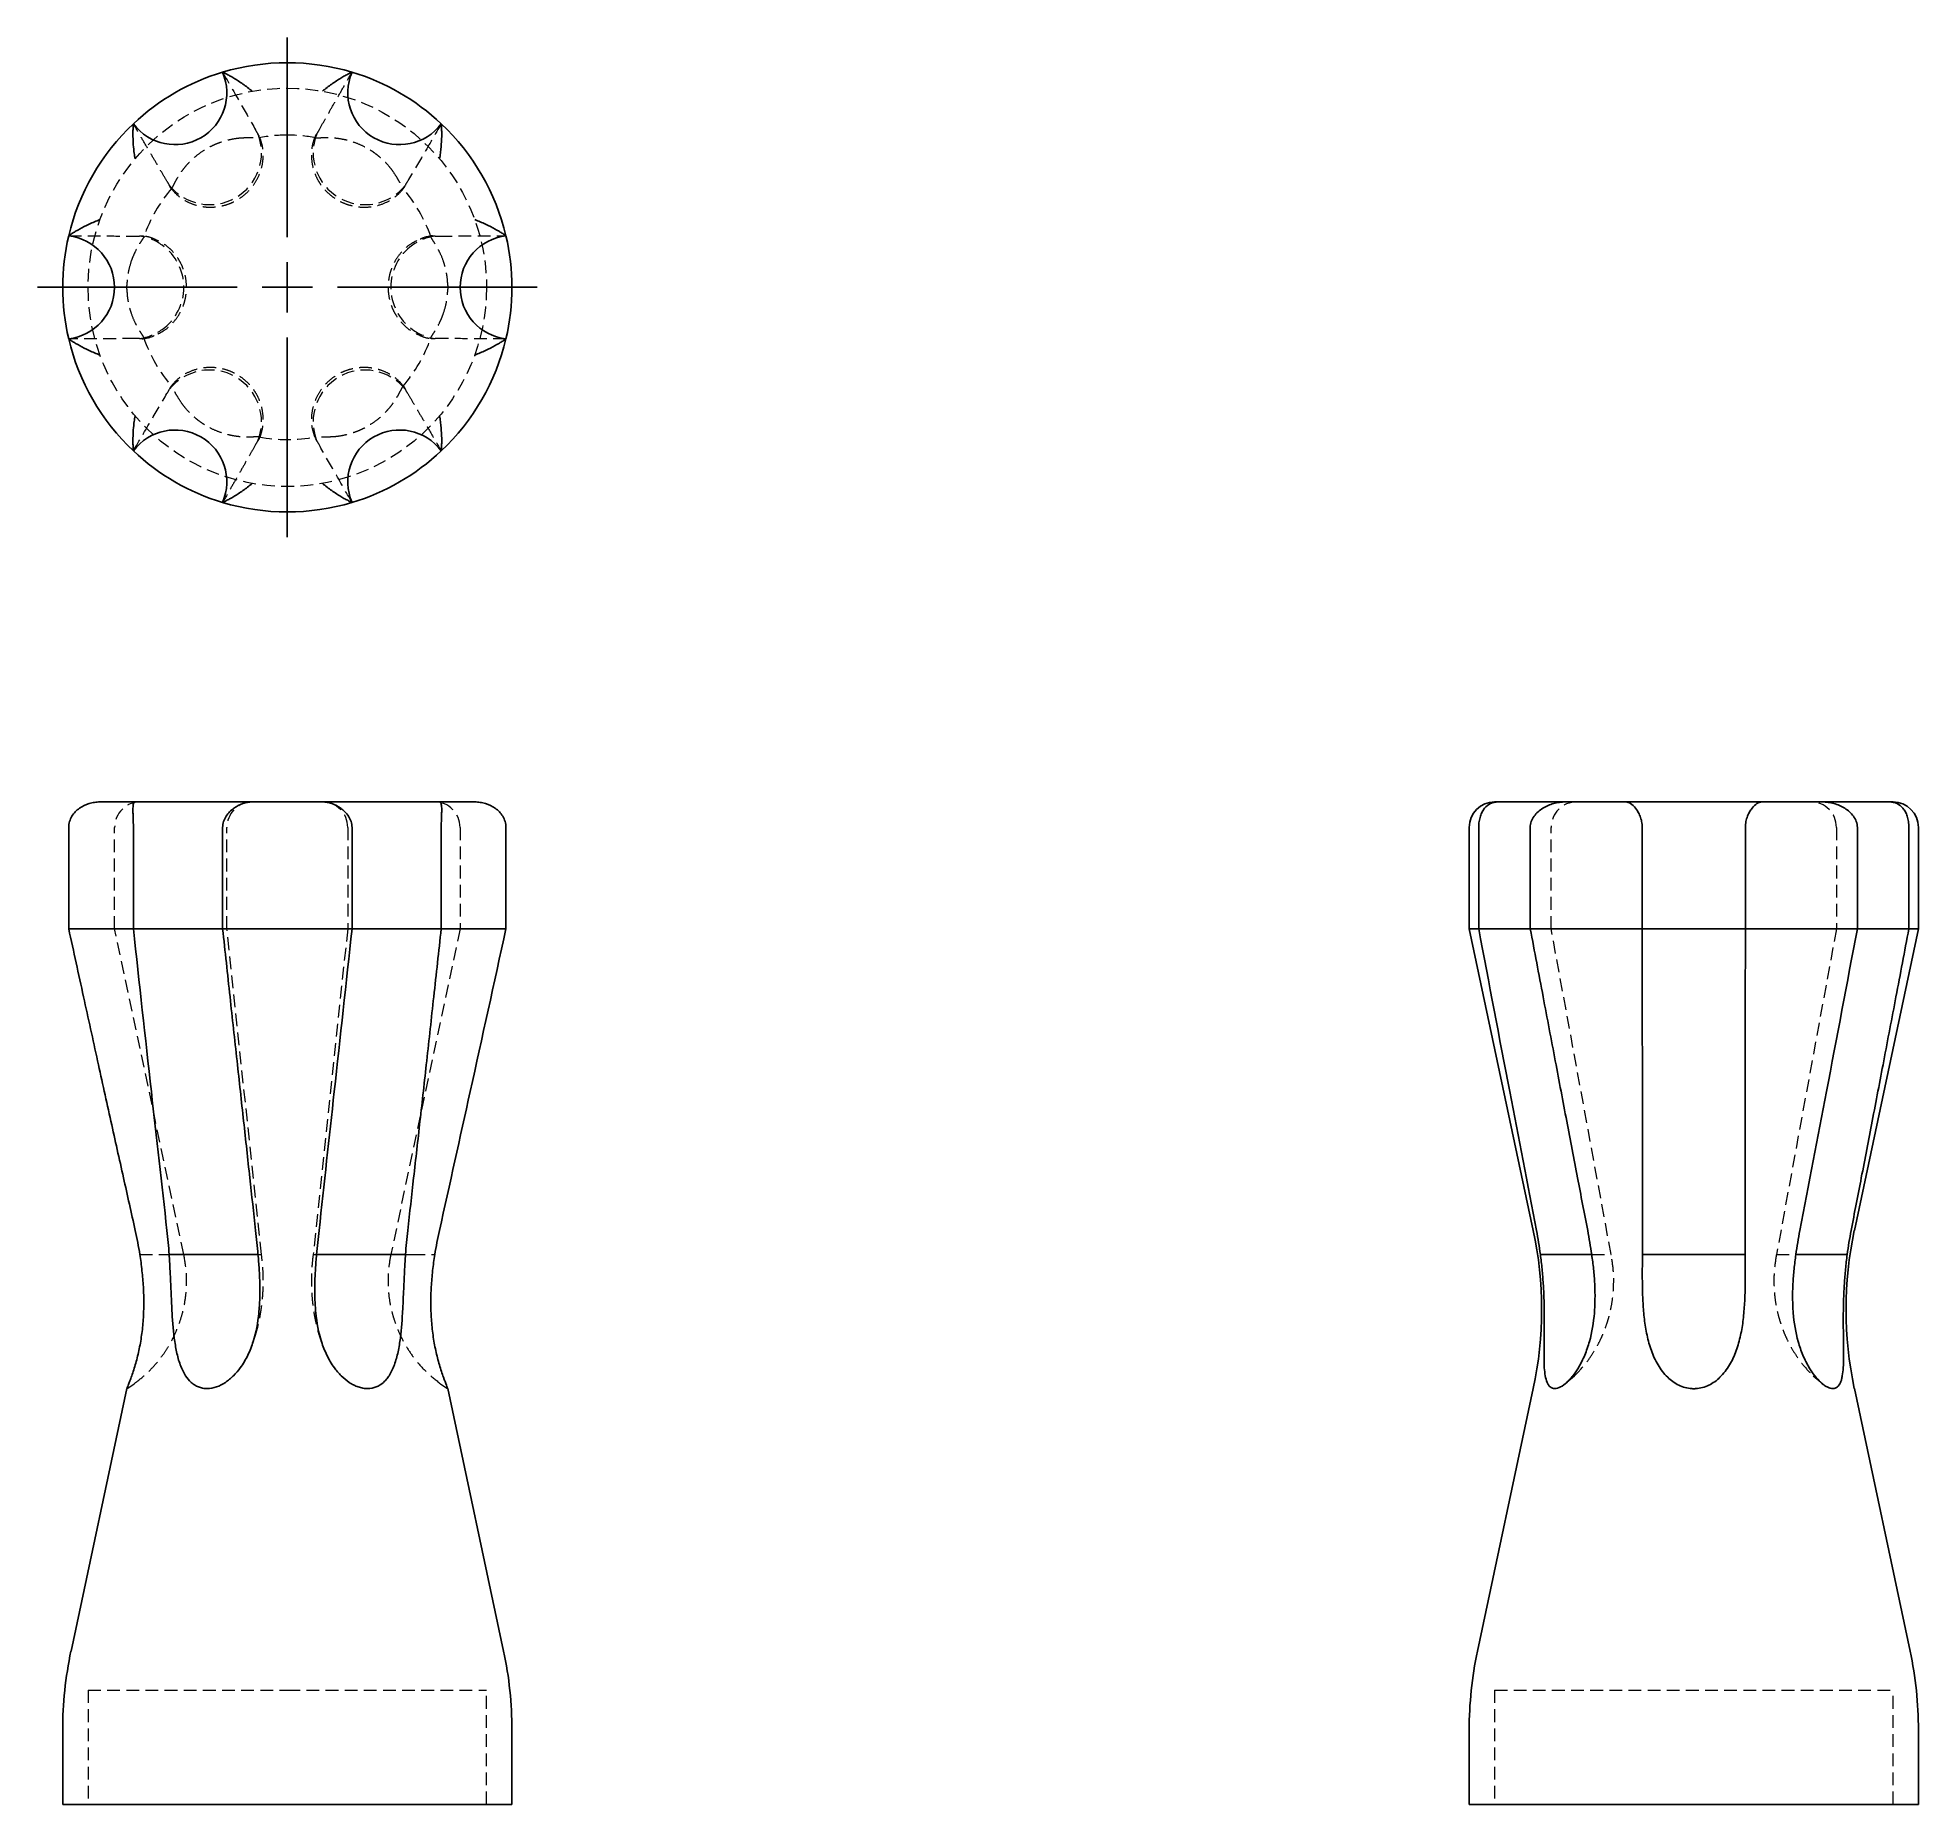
# Model space of a CAD drawing. Header units: millimetres. Extents: x 58 to 245, y 7 to 183.
import ezdxf

# ---------------------------------------------------------------- set-up
doc = ezdxf.new("R2010")
doc.units = ezdxf.units.MM
doc.linetypes.add('HIDDEN', pattern=[1.905, 1.27, -0.635])
doc.layers.add('10', color=7, linetype='Continuous')

# ---------------------------------------------------------------- blocks, each defined once
blk = doc.blocks.new('SW_CENTERMARKSYMBOL_0')
at = {"layer": '10', "color": 0}
for p, q in [((0, 5), (0, 24.86)), ((0, 0), (0, 2.5)), ((-5, 0), (-24.86, 0)), ((0, 0), (-2.5, 0)), ((0, 0), (0, -2.5)), ((0, 0), (2.5, 0)), ((5, 0), (24.86, 0)), ((0, -5), (0, -24.86))]:
    blk.add_line(p, q, dxfattribs=at)

msp = doc.modelspace()

# ---------------------------------------------------------------- linework, layer by layer
at = {"color": 7, "linetype": 'HIDDEN', "lineweight": 18}
for p, q in [((80.24, 173.02), (80.08, 173.27)), ((94.63, 167.9), (94.76, 168.16)), ((70.09, 162.66), (70.1, 162.65)), ((95.91, 153.34), (95.9, 153.35)), ((71.37, 148.1), (71.24, 147.84)), ((85.76, 142.98), (85.92, 142.73)), ((65.81, 94.15), (65.81, 104.25)), ((76.99, 94.15), (76.99, 104.25)), ((89.01, 104.25), (89.01, 94.15)), ((100.19, 104.25), (100.19, 94.15)), ((208.8, 94.15), (208.8, 104.25)), ((237.2, 104.25), (237.2, 94.15)), ((72.7, 61.73), (65.81, 94.15)), ((80.43, 61.73), (76.99, 94.15)), ((89.01, 94.15), (85.57, 61.73)), ((100.19, 94.15), (93.3, 61.73)), ((214.77, 61.73), (208.8, 94.15)), ((237.2, 94.15), (231.23, 61.73)), ((68.32, 61.73), (70.55, 61.73)), ((70.55, 61.73), (71.24, 61.73)), ((80.08, 61.73), (80.43, 61.73)), ((80.43, 61.73), (80.43, 61.73)), ((85.57, 61.73), (85.92, 61.73)), ((85.57, 61.73), (85.57, 61.73)), ((94.76, 61.73), (95.45, 61.73)), ((95.45, 61.73), (97.68, 61.73)), ((212.84, 61.73), (214.77, 61.73)), ((231.23, 61.73), (233.16, 61.73)), ((67.02, 48.37), (67.75, 48.87)), ((98.25, 48.87), (98.98, 48.37)), ((210.16, 48.85), (211.11, 49.64)), ((234.89, 49.64), (235.84, 48.85)), ((63.17, 18.37), (83, 18.37)), ((63.17, 18.37), (63.17, 7)), ((83, 18.37), (102.83, 18.37)), ((102.83, 7), (102.83, 18.37)), ((203.17, 18.37), (242.83, 18.37)), ((203.17, 18.37), (203.17, 7)), ((242.83, 7), (242.83, 18.37))]:
    msp.add_line(p, q, dxfattribs=at)
at = {"color": 7, "linetype": 'Continuous', "lineweight": 25}
for p, q in [((64.35, 106.78), (67.84, 106.78)), ((67.84, 106.78), (79.51, 106.78)), ((79.51, 106.78), (86.49, 106.78)), ((86.49, 106.78), (98.16, 106.78)), ((98.16, 106.78), (101.65, 106.78)), ((203.17, 106.78), (203.48, 106.78)), ((203.48, 106.78), (210.22, 106.78)), ((210.22, 106.78), (216.26, 106.78)), ((216.26, 106.78), (229.74, 106.78)), ((229.74, 106.78), (235.78, 106.78)), ((235.76, 106.78), (242.52, 106.78)), ((242.52, 106.78), (242.83, 106.78)), ((61.24, 104.25), (61.24, 94.15)), ((67.68, 104.25), (67.68, 94.15)), ((76.56, 104.25), (76.56, 94.15)), ((89.44, 104.25), (89.44, 94.15)), ((98.32, 104.25), (98.32, 94.15)), ((104.76, 104.25), (104.76, 94.15)), ((200.64, 104.25), (200.64, 94.15)), ((201.59, 104.25), (201.59, 94.15)), ((206.72, 104.25), (206.72, 94.15)), ((217.87, 104.25), (217.87, 94.15)), ((228.13, 104.25), (228.13, 94.15)), ((239.28, 104.25), (239.28, 94.15)), ((244.41, 104.25), (244.41, 94.15)), ((245.36, 94.15), (245.36, 104.25)), ((61.24, 94.15), (67.68, 94.15)), ((76.56, 94.15), (89.44, 94.15)), ((98.32, 94.15), (104.76, 94.15)), ((200.64, 94.15), (207.02, 64.13)), ((200.64, 94.15), (201.59, 94.15)), ((206.72, 94.15), (217.87, 94.15)), ((217.87, 94.15), (228.13, 94.15)), ((228.13, 94.15), (239.28, 94.15)), ((238.98, 64.13), (245.36, 94.15)), ((239.28, 94.15), (244.41, 94.15)), ((244.41, 94.15), (245.36, 94.15)), ((80.08, 61.73), (71.24, 61.73)), ((94.76, 61.73), (85.92, 61.73)), ((212.87, 61.73), (207.73, 61.73)), ((218.8, 61.73), (217.89, 61.73)), ((227.2, 61.73), (218.8, 61.73)), ((228.11, 61.73), (227.2, 61.73)), ((238.27, 61.73), (233.15, 61.73)), ((67.02, 48.38), (61.47, 22.26)), ((67.03, 48.38), (67.02, 48.37)), ((98.97, 48.38), (98.96, 48.42)), ((104.53, 22.26), (98.98, 48.38)), ((207.02, 48.38), (201.47, 22.26)), ((244.53, 22.26), (238.98, 48.38)), ((60.64, 14.38), (60.64, 7)), ((105.36, 7), (105.36, 14.38)), ((200.64, 14.38), (200.64, 7)), ((245.36, 7), (245.36, 14.38)), ((60.64, 7), (83, 7)), ((83, 7), (105.36, 7)), ((200.64, 7), (245.36, 7))]:
    msp.add_line(p, q, dxfattribs=at)
at = {"color": 7, "linetype": 'HIDDEN', "lineweight": 18}
msp.add_circle((83, 158), 19.83, dxfattribs=at)
at = {"color": 7, "linetype": 'Continuous', "lineweight": 25}
for centre, radius, start, end in [((83, 158), 22.36, 73.2671, 106.7329), ((71.82, 177.36), 5.16, 216.6335, 23.3665), ((83, 158), 22.36, 106.7329, 133.2671), ((94.18, 177.36), 5.16, 156.6335, 323.3665), ((83, 158), 22.36, 46.7329, 73.2671), ((83, 158), 22.36, 133.2671, 166.7329), ((83, 158), 22.36, 13.2671, 46.7329), ((83, 158), 22.36, 166.7329, 193.2671), ((60.64, 158), 5.16, 276.6335, 83.3665), ((105.36, 158), 5.16, 96.6335, 263.3665), ((83, 158), 22.36, 346.7329, 13.2671), ((83, 158), 22.36, 193.2671, 226.7329), ((83, 158), 22.36, 313.2671, 346.7329), ((71.82, 138.64), 5.16, 336.6335, 143.3665), ((94.18, 138.64), 5.16, 36.6335, 203.3665), ((83, 158), 22.36, 226.7329, 253.2671), ((83, 158), 22.36, 286.7329, 313.2671), ((83, 158), 22.36, 253.2671, 286.7329), ((203.17, 104.25), 2.53, 90, 180), ((242.83, 104.25), 2.53, 0, 90), ((169.96, 56.26), 37.89, 348, 12), ((276.04, 56.26), 37.89, 168, 192), ((98.53, 14.38), 37.89, 168, 180), ((67.47, 14.38), 37.89, 0, 12), ((238.53, 14.38), 37.89, 168, 180), ((207.47, 14.38), 37.89, 0, 12)]:
    msp.add_arc(centre, radius, start, end, dxfattribs=at)
at = {"color": 7, "linetype": 'HIDDEN', "lineweight": 18}
for centre, radius, start, end in [((75.27, 171.39), 5.16, 218.7031, 21.2969), ((83, 158), 15.15, 90, 100.6754), ((83, 158), 15.15, 79.3277, 90), ((90.73, 171.39), 5.16, 158.7031, 321.2969), ((83, 158), 15.15, 139.3271, 160.6732), ((83, 158), 15.15, 19.3232, 40.6747), ((67.54, 158), 5.16, 54.3174, 81.2969), ((98.46, 158), 5.16, 98.7031, 125.6826), ((67.54, 158), 5.16, 305.6826, 54.3174), ((98.46, 158), 5.16, 125.6826, 234.3174), ((67.54, 158), 5.16, 278.7031, 305.6826), ((98.46, 158), 5.16, 234.3174, 261.2969), ((83, 158), 15.15, 199.3253, 220.6759), ((83, 158), 15.15, 319.3274, 340.6752), ((75.27, 144.61), 5.16, 338.7031, 141.2969), ((90.73, 144.61), 5.16, 38.7031, 201.2969), ((83, 158), 15.15, 259.3246, 280.6731), ((68.34, 104.25), 2.53, 90, 180), ((79.51, 104.25), 2.53, 93.5653, 180), ((86.49, 104.25), 2.53, 0, 90), ((97.66, 104.25), 2.53, 0, 90), ((211.33, 104.25), 2.53, 90, 180), ((234.67, 104.25), 2.53, 0, 90)]:
    msp.add_arc(centre, radius, start, end, dxfattribs=at)
at = {"color": 7, "linetype": 'Continuous', "lineweight": 25}
for points, knots in [([(76.56, 179.41), (76.56, 179.41), (76.6, 179.39), (76.72, 179.34), (76.8, 179.29), (77.01, 179.19), (77.13, 179.13), (77.39, 178.99), (77.53, 178.91), (77.96, 178.65), (78.27, 178.45), (78.73, 178.12), (78.89, 178.01), (79.2, 177.77), (79.36, 177.64), (79.51, 177.52)], [0, 0, 0, 0, 0.125, 0.125, 0.25, 0.25, 0.375, 0.375, 0.5, 0.5, 0.75, 0.75, 0.875, 0.875, 1, 1, 1, 1]), ([(89.44, 179.41), (89.44, 179.41), (89.4, 179.39), (89.28, 179.34), (89.2, 179.29), (88.99, 179.19), (88.87, 179.13), (88.61, 178.99), (88.47, 178.91), (88.04, 178.65), (87.73, 178.45), (87.27, 178.12), (87.11, 178.01), (86.8, 177.77), (86.64, 177.64), (86.49, 177.52)], [0, 0, 0, 0, 0.125, 0.125, 0.25, 0.25, 0.375, 0.375, 0.5, 0.5, 0.75, 0.75, 0.875, 0.875, 1, 1, 1, 1]), ([(67.68, 174.28), (67.68, 174.28), (67.67, 174.24), (67.66, 174.11), (67.66, 174.01), (67.64, 173.78), (67.64, 173.65), (67.63, 173.35), (67.63, 173.19), (67.64, 172.69), (67.66, 172.33), (67.71, 171.75), (67.73, 171.56), (67.78, 171.17), (67.81, 170.98), (67.84, 170.78)], [0, 0, 0, 0, 0.125, 0.125, 0.25, 0.25, 0.375, 0.375, 0.5, 0.5, 0.75, 0.75, 0.875, 0.875, 1, 1, 1, 1]), ([(98.32, 174.28), (98.32, 174.28), (98.33, 174.24), (98.34, 174.11), (98.34, 174.01), (98.36, 173.78), (98.36, 173.65), (98.37, 173.35), (98.37, 173.19), (98.36, 172.69), (98.34, 172.33), (98.29, 171.75), (98.27, 171.56), (98.22, 171.17), (98.19, 170.98), (98.16, 170.78)], [0, 0, 0, 0, 0.125, 0.125, 0.25, 0.25, 0.375, 0.375, 0.5, 0.5, 0.75, 0.75, 0.875, 0.875, 1, 1, 1, 1]), ([(61.24, 163.13), (61.24, 163.13), (61.27, 163.15), (61.38, 163.23), (61.46, 163.28), (61.65, 163.41), (61.77, 163.48), (62.02, 163.63), (62.16, 163.71), (62.6, 163.96), (62.92, 164.13), (63.44, 164.37), (63.62, 164.44), (63.98, 164.6), (64.17, 164.67), (64.35, 164.74)], [0, 0, 0, 0, 0.125, 0.125, 0.25, 0.25, 0.375, 0.375, 0.5, 0.5, 0.75, 0.75, 0.875, 0.875, 1, 1, 1, 1]), ([(104.76, 163.13), (104.76, 163.13), (104.73, 163.15), (104.62, 163.23), (104.54, 163.28), (104.35, 163.41), (104.23, 163.48), (103.98, 163.63), (103.84, 163.71), (103.4, 163.96), (103.08, 164.13), (102.56, 164.37), (102.38, 164.44), (102.02, 164.6), (101.83, 164.67), (101.65, 164.74)], [0, 0, 0, 0, 0.125, 0.125, 0.25, 0.25, 0.375, 0.375, 0.5, 0.5, 0.75, 0.75, 0.875, 0.875, 1, 1, 1, 1]), ([(61.24, 152.87), (61.24, 152.87), (61.27, 152.85), (61.38, 152.77), (61.46, 152.72), (61.65, 152.59), (61.77, 152.52), (62.02, 152.37), (62.16, 152.29), (62.6, 152.04), (62.92, 151.87), (63.44, 151.63), (63.62, 151.56), (63.98, 151.4), (64.17, 151.33), (64.35, 151.26)], [0, 0, 0, 0, 0.125, 0.125, 0.25, 0.25, 0.375, 0.375, 0.5, 0.5, 0.75, 0.75, 0.875, 0.875, 1, 1, 1, 1]), ([(104.76, 152.87), (104.76, 152.87), (104.73, 152.85), (104.62, 152.77), (104.54, 152.72), (104.35, 152.59), (104.23, 152.52), (103.98, 152.37), (103.84, 152.29), (103.4, 152.04), (103.08, 151.87), (102.56, 151.63), (102.38, 151.56), (102.02, 151.4), (101.83, 151.33), (101.65, 151.26)], [0, 0, 0, 0, 0.125, 0.125, 0.25, 0.25, 0.375, 0.375, 0.5, 0.5, 0.75, 0.75, 0.875, 0.875, 1, 1, 1, 1]), ([(67.68, 141.72), (67.68, 141.72), (67.67, 141.76), (67.66, 141.89), (67.66, 141.99), (67.64, 142.22), (67.64, 142.35), (67.63, 142.65), (67.63, 142.81), (67.64, 143.31), (67.66, 143.67), (67.71, 144.25), (67.73, 144.44), (67.78, 144.83), (67.81, 145.02), (67.84, 145.22)], [0, 0, 0, 0, 0.125, 0.125, 0.25, 0.25, 0.375, 0.375, 0.5, 0.5, 0.75, 0.75, 0.875, 0.875, 1, 1, 1, 1]), ([(98.32, 141.72), (98.32, 141.72), (98.33, 141.76), (98.34, 141.89), (98.34, 141.99), (98.36, 142.22), (98.36, 142.35), (98.37, 142.65), (98.37, 142.81), (98.36, 143.31), (98.34, 143.67), (98.29, 144.25), (98.27, 144.44), (98.22, 144.83), (98.19, 145.02), (98.16, 145.22)], [0, 0, 0, 0, 0.125, 0.125, 0.25, 0.25, 0.375, 0.375, 0.5, 0.5, 0.75, 0.75, 0.875, 0.875, 1, 1, 1, 1]), ([(76.56, 136.59), (76.56, 136.59), (76.6, 136.61), (76.72, 136.66), (76.8, 136.71), (77.01, 136.81), (77.13, 136.87), (77.39, 137.01), (77.53, 137.09), (77.96, 137.35), (78.27, 137.55), (78.73, 137.88), (78.89, 137.99), (79.2, 138.23), (79.36, 138.36), (79.51, 138.48)], [0, 0, 0, 0, 0.125, 0.125, 0.25, 0.25, 0.375, 0.375, 0.5, 0.5, 0.75, 0.75, 0.875, 0.875, 1, 1, 1, 1]), ([(89.44, 136.59), (89.44, 136.59), (89.4, 136.61), (89.28, 136.66), (89.2, 136.71), (88.99, 136.81), (88.87, 136.87), (88.61, 137.01), (88.47, 137.09), (88.04, 137.35), (87.73, 137.55), (87.27, 137.88), (87.11, 137.99), (86.8, 138.23), (86.64, 138.36), (86.49, 138.48)], [0, 0, 0, 0, 0.125, 0.125, 0.25, 0.25, 0.375, 0.375, 0.5, 0.5, 0.75, 0.75, 0.875, 0.875, 1, 1, 1, 1]), ([(61.24, 104.25), (61.24, 104.45), (61.27, 104.65), (61.38, 105.02), (61.46, 105.2), (61.65, 105.52), (61.77, 105.67), (62.02, 105.93), (62.16, 106.05), (62.6, 106.36), (62.92, 106.51), (63.44, 106.67), (63.62, 106.71), (63.98, 106.76), (64.17, 106.78), (64.35, 106.78)], [0, 0, 0, 0, 0.125, 0.125, 0.25, 0.25, 0.375, 0.375, 0.5, 0.5, 0.75, 0.75, 0.875, 0.875, 1, 1, 1, 1]), ([(67.68, 104.25), (67.68, 104.45), (67.67, 104.65), (67.66, 105.02), (67.66, 105.2), (67.64, 105.52), (67.64, 105.67), (67.63, 105.93), (67.63, 106.05), (67.64, 106.36), (67.66, 106.51), (67.71, 106.67), (67.73, 106.71), (67.78, 106.76), (67.81, 106.78), (67.84, 106.78)], [0, 0, 0, 0, 0.125, 0.125, 0.25, 0.25, 0.375, 0.375, 0.5, 0.5, 0.75, 0.75, 0.875, 0.875, 1, 1, 1, 1]), ([(76.56, 104.25), (76.56, 104.45), (76.6, 104.65), (76.72, 105.02), (76.8, 105.2), (77.01, 105.52), (77.13, 105.67), (77.39, 105.93), (77.53, 106.05), (77.96, 106.36), (78.27, 106.51), (78.73, 106.67), (78.89, 106.71), (79.2, 106.76), (79.36, 106.78), (79.51, 106.78)], [0, 0, 0, 0, 0.125, 0.125, 0.25, 0.25, 0.375, 0.375, 0.5, 0.5, 0.75, 0.75, 0.875, 0.875, 1, 1, 1, 1]), ([(89.44, 104.25), (89.44, 104.45), (89.4, 104.65), (89.28, 105.02), (89.2, 105.2), (88.99, 105.52), (88.87, 105.67), (88.61, 105.93), (88.47, 106.05), (88.04, 106.36), (87.73, 106.51), (87.27, 106.67), (87.11, 106.71), (86.8, 106.76), (86.64, 106.78), (86.49, 106.78)], [0, 0, 0, 0, 0.125, 0.125, 0.25, 0.25, 0.375, 0.375, 0.5, 0.5, 0.75, 0.75, 0.875, 0.875, 1, 1, 1, 1]), ([(98.32, 104.25), (98.32, 104.45), (98.33, 104.65), (98.34, 105.02), (98.34, 105.2), (98.36, 105.52), (98.36, 105.67), (98.37, 105.93), (98.37, 106.05), (98.36, 106.36), (98.34, 106.51), (98.29, 106.67), (98.27, 106.71), (98.22, 106.76), (98.19, 106.78), (98.16, 106.78)], [0, 0, 0, 0, 0.125, 0.125, 0.25, 0.25, 0.375, 0.375, 0.5, 0.5, 0.75, 0.75, 0.875, 0.875, 1, 1, 1, 1]), ([(104.76, 104.25), (104.76, 104.45), (104.73, 104.65), (104.62, 105.02), (104.54, 105.2), (104.35, 105.52), (104.23, 105.67), (103.98, 105.93), (103.84, 106.05), (103.4, 106.36), (103.08, 106.51), (102.56, 106.67), (102.38, 106.71), (102.02, 106.76), (101.83, 106.78), (101.65, 106.78)], [0, 0, 0, 0, 0.125, 0.125, 0.25, 0.25, 0.375, 0.375, 0.5, 0.5, 0.75, 0.75, 0.875, 0.875, 1, 1, 1, 1]), ([(201.59, 104.25), (201.59, 104.45), (201.61, 104.65), (201.66, 105.02), (201.71, 105.2), (201.81, 105.52), (201.87, 105.67), (202.01, 105.93), (202.09, 106.05), (202.35, 106.36), (202.55, 106.51), (202.88, 106.67), (202.99, 106.71), (203.23, 106.76), (203.36, 106.78), (203.48, 106.78)], [0, 0, 0, 0, 0.125, 0.125, 0.25, 0.25, 0.375, 0.375, 0.5, 0.5, 0.75, 0.75, 0.875, 0.875, 1, 1, 1, 1]), ([(206.72, 104.25), (206.72, 104.45), (206.76, 104.65), (206.89, 105.02), (206.99, 105.2), (207.22, 105.52), (207.35, 105.67), (207.65, 105.93), (207.81, 106.05), (208.31, 106.36), (208.67, 106.51), (209.25, 106.67), (209.44, 106.71), (209.83, 106.76), (210.02, 106.78), (210.22, 106.78)], [0, 0, 0, 0, 0.125, 0.125, 0.25, 0.25, 0.375, 0.375, 0.5, 0.5, 0.75, 0.75, 0.875, 0.875, 1, 1, 1, 1]), ([(217.87, 104.25), (217.87, 104.45), (217.85, 104.65), (217.77, 105.02), (217.72, 105.2), (217.59, 105.52), (217.52, 105.67), (217.37, 105.93), (217.29, 106.05), (217.04, 106.36), (216.87, 106.51), (216.63, 106.67), (216.56, 106.71), (216.4, 106.76), (216.33, 106.78), (216.26, 106.78)], [0, 0, 0, 0, 0.125, 0.125, 0.25, 0.25, 0.375, 0.375, 0.5, 0.5, 0.75, 0.75, 0.875, 0.875, 1, 1, 1, 1]), ([(228.13, 104.25), (228.13, 104.45), (228.15, 104.65), (228.23, 105.02), (228.28, 105.2), (228.41, 105.52), (228.48, 105.67), (228.63, 105.93), (228.71, 106.05), (228.96, 106.36), (229.13, 106.51), (229.37, 106.67), (229.44, 106.71), (229.6, 106.76), (229.67, 106.78), (229.74, 106.78)], [0, 0, 0, 0, 0.125, 0.125, 0.25, 0.25, 0.375, 0.375, 0.5, 0.5, 0.75, 0.75, 0.875, 0.875, 1, 1, 1, 1]), ([(239.28, 104.25), (239.28, 104.45), (239.24, 104.65), (239.11, 105.02), (239.01, 105.2), (238.78, 105.52), (238.65, 105.67), (238.35, 105.93), (238.19, 106.05), (237.69, 106.36), (237.33, 106.51), (236.75, 106.67), (236.56, 106.71), (236.17, 106.76), (235.98, 106.78), (235.78, 106.78)], [0, 0, 0, 0, 0.125, 0.125, 0.25, 0.25, 0.375, 0.375, 0.5, 0.5, 0.75, 0.75, 0.875, 0.875, 1, 1, 1, 1]), ([(244.41, 104.25), (244.41, 104.45), (244.39, 104.65), (244.34, 105.02), (244.29, 105.2), (244.19, 105.52), (244.13, 105.67), (243.99, 105.93), (243.91, 106.05), (243.65, 106.36), (243.45, 106.51), (243.12, 106.67), (243.01, 106.71), (242.77, 106.76), (242.64, 106.78), (242.52, 106.78)], [0, 0, 0, 0, 0.125, 0.125, 0.25, 0.25, 0.375, 0.375, 0.5, 0.5, 0.75, 0.75, 0.875, 0.875, 1, 1, 1, 1]), ([(67.86, 64.13), (67.47, 65.88), (66.66, 69.5), (65.42, 75.12), (64.09, 81.12), (62.69, 87.51), (61.73, 91.89), (61.24, 94.15)], [0, 0, 0, 0, 0.174649, 0.361973, 0.561972, 0.774648, 1, 1, 1, 1]), ([(67.68, 94.15), (68.27, 88.75), (69.37, 78.74), (70.5, 68.74), (71.02, 64.13)], [0, 0, 0, 0, 0.539612, 1, 1, 1, 1]), ([(67.68, 94.15), (67.86, 94.15), (68.07, 94.15), (68.58, 94.15), (68.88, 94.15), (69.57, 94.15), (69.97, 94.15), (70.84, 94.15), (71.32, 94.15), (71.82, 94.15)], [0, 0, 0, 0, 0.25, 0.25, 0.5, 0.5, 0.75, 0.75, 1, 1, 1, 1]), ([(71.82, 94.15), (72.14, 94.15), (72.78, 94.15), (73.73, 94.15), (74.61, 94.15), (75.39, 94.15), (76.03, 94.15), (76.33, 94.15), (76.47, 94.15)], [0, 0, 0, 0, 0.164389, 0.334102, 0.50625, 0.677687, 0.845343, 1, 1, 1, 1]), ([(79.84, 64.13), (79.65, 65.88), (79.25, 69.5), (78.64, 75.12), (77.98, 81.12), (77.28, 87.51), (76.81, 91.89), (76.56, 94.15)], [0, 0, 0, 0, 0.174649, 0.361973, 0.561972, 0.774648, 1, 1, 1, 1]), ([(89.44, 94.15), (88.85, 88.75), (87.76, 78.74), (86.66, 68.74), (86.16, 64.13)], [0, 0, 0, 0, 0.539612, 1, 1, 1, 1]), ([(89.53, 94.15), (89.67, 94.15), (89.97, 94.15), (90.61, 94.15), (91.39, 94.15), (92.27, 94.15), (93.22, 94.15), (93.86, 94.15), (94.18, 94.15)], [0, 0, 0, 0, 0.154654, 0.3223106, 0.4937481, 0.6658967, 0.8356103, 1, 1, 1, 1]), ([(94.18, 94.15), (94.68, 94.15), (95.16, 94.15), (96.03, 94.15), (96.43, 94.15), (97.12, 94.15), (97.42, 94.15), (97.93, 94.15), (98.14, 94.15), (98.32, 94.15)], [0, 0, 0, 0, 0.25, 0.25, 0.5, 0.5, 0.75, 0.75, 1, 1, 1, 1]), ([(94.98, 64.13), (95.18, 65.88), (95.59, 69.5), (96.22, 75.12), (96.89, 81.12), (97.59, 87.51), (98.07, 91.89), (98.32, 94.15)], [0, 0, 0, 0, 0.174649, 0.361973, 0.561972, 0.774648, 1, 1, 1, 1]), ([(104.76, 94.15), (103.58, 88.75), (101.39, 78.74), (99.17, 68.74), (98.14, 64.13)], [0, 0, 0, 0, 0.539612, 1, 1, 1, 1]), ([(201.59, 94.15), (202.62, 88.75), (204.51, 78.74), (206.45, 68.74), (207.34, 64.13)], [0, 0, 0, 0, 0.539612, 1, 1, 1, 1]), ([(201.59, 94.15), (201.81, 94.15), (202.28, 94.15), (203.06, 94.15), (203.94, 94.15), (204.9, 94.15), (205.83, 94.15), (206.37, 94.15), (206.63, 94.15)], [0, 0, 0, 0, 0.133664, 0.283123, 0.449268, 0.632235, 0.831024, 1, 1, 1, 1]), ([(212.44, 64.13), (212.1, 65.88), (211.4, 69.5), (210.33, 75.12), (209.19, 81.12), (207.98, 87.51), (207.15, 91.89), (206.72, 94.15)], [0, 0, 0, 0, 0.174649, 0.361973, 0.561972, 0.774648, 1, 1, 1, 1]), ([(217.87, 94.15), (217.87, 88.75), (217.88, 78.74), (217.9, 68.74), (217.9, 64.13)], [0, 0, 0, 0, 0.539612, 1, 1, 1, 1]), ([(228.1, 64.13), (228.1, 65.88), (228.11, 69.5), (228.11, 75.12), (228.12, 81.12), (228.13, 87.51), (228.13, 91.89), (228.13, 94.15)], [0, 0, 0, 0, 0.174649, 0.361973, 0.561972, 0.774648, 1, 1, 1, 1]), ([(239.28, 94.15), (238.26, 88.75), (236.37, 78.74), (234.45, 68.74), (233.56, 64.13)], [0, 0, 0, 0, 0.539612, 1, 1, 1, 1]), ([(238.66, 64.13), (239, 65.88), (239.7, 69.5), (240.78, 75.12), (241.93, 81.12), (243.15, 87.51), (243.98, 91.89), (244.41, 94.15)], [0, 0, 0, 0, 0.174649, 0.361973, 0.561972, 0.774648, 1, 1, 1, 1]), ([(67.46, 49.51), (67.59, 49.87), (67.73, 50.29), (67.93, 50.96), (67.99, 51.2), (68.11, 51.68), (68.17, 51.92), (68.33, 52.66), (68.42, 53.17), (68.57, 54.21), (68.62, 54.74), (68.7, 55.81), (68.71, 56.35), (68.72, 57.43), (68.7, 57.97), (68.64, 59.05), (68.59, 59.58), (68.48, 60.66), (68.4, 61.19), (68.32, 61.73)], [0, 0, 0, 0, 0.125, 0.125, 0.1875, 0.1875, 0.25, 0.25, 0.375, 0.375, 0.5, 0.5, 0.625, 0.625, 0.75, 0.75, 0.875, 0.875, 1, 1, 1, 1]), ([(72.46, 50.46), (72.29, 50.86), (72.16, 51.27), (71.95, 52.14), (71.87, 52.59), (71.66, 53.99), (71.59, 54.94), (71.5, 56.4), (71.48, 56.88), (71.44, 57.85), (71.41, 58.34), (71.37, 59.31), (71.35, 59.8), (71.29, 60.76), (71.27, 61.25), (71.24, 61.73)], [0, 0, 0, 0, 0.125, 0.125, 0.25, 0.25, 0.5, 0.5, 0.625, 0.625, 0.75, 0.75, 0.875, 0.875, 1, 1, 1, 1]), ([(80.08, 61.73), (80.13, 61.24), (80.17, 60.76), (80.23, 59.8), (80.25, 59.31), (80.27, 58.34), (80.27, 57.85), (80.24, 56.88), (80.21, 56.39), (80.07, 54.94), (79.9, 53.99), (79.46, 52.62), (79.28, 52.16), (78.86, 51.28), (78.61, 50.86), (78.32, 50.46)], [0, 0, 0, 0, 0.125, 0.125, 0.25, 0.25, 0.375, 0.375, 0.5, 0.5, 0.75, 0.75, 0.875, 0.875, 1, 1, 1, 1]), ([(87.68, 50.46), (87.39, 50.86), (87.15, 51.27), (86.73, 52.14), (86.55, 52.59), (86.1, 53.99), (85.93, 54.94), (85.79, 56.4), (85.76, 56.88), (85.73, 57.85), (85.73, 58.34), (85.75, 59.31), (85.77, 59.8), (85.83, 60.76), (85.87, 61.25), (85.92, 61.73)], [0, 0, 0, 0, 0.125, 0.125, 0.25, 0.25, 0.5, 0.5, 0.625, 0.625, 0.75, 0.75, 0.875, 0.875, 1, 1, 1, 1]), ([(94.76, 61.73), (94.73, 61.24), (94.71, 60.76), (94.65, 59.8), (94.63, 59.31), (94.59, 58.34), (94.56, 57.85), (94.52, 56.88), (94.5, 56.39), (94.41, 54.94), (94.34, 53.99), (94.14, 52.62), (94.06, 52.16), (93.84, 51.28), (93.71, 50.86), (93.54, 50.46)], [0, 0, 0, 0, 0.125, 0.125, 0.25, 0.25, 0.375, 0.375, 0.5, 0.5, 0.75, 0.75, 0.875, 0.875, 1, 1, 1, 1]), ([(97.68, 61.73), (97.6, 61.19), (97.52, 60.66), (97.41, 59.59), (97.36, 59.05), (97.3, 57.97), (97.28, 57.43), (97.29, 56.35), (97.3, 55.81), (97.38, 54.75), (97.43, 54.22), (97.58, 53.17), (97.67, 52.66), (97.88, 51.68), (98, 51.2), (98.2, 50.52), (98.27, 50.3), (98.4, 49.89), (98.47, 49.69), (98.54, 49.51)], [0, 0, 0, 0, 0.125, 0.125, 0.25, 0.25, 0.375, 0.375, 0.5, 0.5, 0.625, 0.625, 0.75, 0.75, 0.875, 0.875, 0.9375, 0.9375, 1, 1, 1, 1]), ([(208.12, 50.46), (208.1, 50.86), (208.09, 51.27), (208.09, 52.14), (208.09, 52.59), (208.11, 53.99), (208.13, 54.94), (208.11, 56.4), (208.1, 56.88), (208.07, 57.85), (208.05, 58.34), (207.98, 59.31), (207.94, 59.8), (207.85, 60.76), (207.79, 61.25), (207.73, 61.73)], [0, 0, 0, 0, 0.125, 0.125, 0.25, 0.25, 0.5, 0.5, 0.625, 0.625, 0.75, 0.75, 0.875, 0.875, 1, 1, 1, 1]), ([(212.84, 61.73), (212.91, 61.24), (212.97, 60.76), (213.07, 59.8), (213.11, 59.31), (213.16, 58.34), (213.17, 57.85), (213.16, 56.88), (213.14, 56.39), (213.02, 54.94), (212.87, 53.99), (212.48, 52.62), (212.32, 52.16), (211.96, 51.28), (211.75, 50.86), (211.51, 50.46)], [0, 0, 0, 0, 0.125, 0.125, 0.25, 0.25, 0.375, 0.375, 0.5, 0.5, 0.75, 0.75, 0.875, 0.875, 1, 1, 1, 1]), ([(217.89, 61.73), (217.88, 61.19), (217.88, 60.66), (217.87, 59.59), (217.88, 59.05), (217.9, 57.97), (217.91, 57.43), (217.98, 56.35), (218.02, 55.81), (218.14, 54.75), (218.23, 54.22), (218.46, 53.17), (218.6, 52.66), (218.95, 51.68), (219.17, 51.2), (219.57, 50.52), (219.71, 50.3), (220.03, 49.89), (220.21, 49.69), (220.4, 49.51)], [0, 0, 0, 0, 0.125, 0.125, 0.25, 0.25, 0.375, 0.375, 0.5, 0.5, 0.625, 0.625, 0.75, 0.75, 0.875, 0.875, 0.9375, 0.9375, 1, 1, 1, 1]), ([(225.6, 49.51), (225.98, 49.87), (226.29, 50.29), (226.69, 50.96), (226.81, 51.2), (227.04, 51.68), (227.13, 51.92), (227.4, 52.66), (227.54, 53.17), (227.77, 54.21), (227.86, 54.74), (227.98, 55.81), (228.02, 56.35), (228.09, 57.43), (228.1, 57.97), (228.12, 59.05), (228.13, 59.58), (228.12, 60.66), (228.12, 61.19), (228.11, 61.73)], [0, 0, 0, 0, 0.125, 0.125, 0.1875, 0.1875, 0.25, 0.25, 0.375, 0.375, 0.5, 0.5, 0.625, 0.625, 0.75, 0.75, 0.875, 0.875, 1, 1, 1, 1]), ([(234.49, 50.46), (234.25, 50.86), (234.05, 51.27), (233.68, 52.14), (233.53, 52.59), (233.13, 53.99), (232.97, 54.94), (232.86, 56.4), (232.84, 56.88), (232.83, 57.85), (232.84, 58.34), (232.89, 59.31), (232.93, 59.8), (233.03, 60.76), (233.09, 61.25), (233.16, 61.73)], [0, 0, 0, 0, 0.125, 0.125, 0.25, 0.25, 0.5, 0.5, 0.625, 0.625, 0.75, 0.75, 0.875, 0.875, 1, 1, 1, 1]), ([(238.27, 61.73), (238.21, 61.24), (238.15, 60.76), (238.06, 59.8), (238.02, 59.31), (237.95, 58.34), (237.93, 57.85), (237.9, 56.88), (237.89, 56.39), (237.87, 54.94), (237.89, 53.99), (237.91, 52.62), (237.91, 52.16), (237.91, 51.28), (237.9, 50.86), (237.88, 50.46)], [0, 0, 0, 0, 0.125, 0.125, 0.25, 0.25, 0.375, 0.375, 0.5, 0.5, 0.75, 0.75, 0.875, 0.875, 1, 1, 1, 1]), ([(67.03, 48.38), (67.03, 48.39), (67.05, 48.43), (67.09, 48.55), (67.13, 48.63), (67.21, 48.83), (67.25, 48.94), (67.35, 49.2), (67.41, 49.35), (67.46, 49.51)], [0, 0, 0, 0, 0.25, 0.25, 0.5, 0.5, 0.75, 0.75, 1, 1, 1, 1]), ([(78.32, 50.46), (78.11, 50.17), (77.89, 49.91), (77.52, 49.54), (77.39, 49.43), (77.13, 49.21), (76.99, 49.1), (76.56, 48.82), (76.26, 48.66), (75.63, 48.44), (75.32, 48.39), (74.87, 48.39), (74.71, 48.4), (74.43, 48.46), (74.29, 48.5), (74.02, 48.6), (73.89, 48.67), (73.65, 48.82), (73.54, 48.91), (73.22, 49.19), (73.04, 49.42), (72.71, 49.91), (72.58, 50.17), (72.46, 50.46)], [0, 0, 0, 0, 0.125, 0.125, 0.1875, 0.1875, 0.25, 0.25, 0.375, 0.375, 0.5, 0.5, 0.5625, 0.5625, 0.625, 0.625, 0.6875, 0.6875, 0.75, 0.75, 0.875, 0.875, 1, 1, 1, 1]), ([(93.54, 50.46), (93.42, 50.17), (93.29, 49.91), (93.05, 49.54), (92.96, 49.43), (92.78, 49.21), (92.68, 49.1), (92.36, 48.82), (92.12, 48.66), (91.58, 48.44), (91.3, 48.39), (90.84, 48.39), (90.68, 48.4), (90.37, 48.46), (90.22, 48.5), (89.9, 48.6), (89.75, 48.67), (89.45, 48.82), (89.3, 48.91), (88.88, 49.19), (88.61, 49.42), (88.11, 49.91), (87.89, 50.17), (87.68, 50.46)], [0, 0, 0, 0, 0.125, 0.125, 0.1875, 0.1875, 0.25, 0.25, 0.375, 0.375, 0.5, 0.5, 0.5625, 0.5625, 0.625, 0.625, 0.6875, 0.6875, 0.75, 0.75, 0.875, 0.875, 1, 1, 1, 1]), ([(98.54, 49.51), (98.65, 49.2), (98.75, 48.93), (98.87, 48.63), (98.9, 48.55), (98.95, 48.43), (98.97, 48.39), (98.97, 48.38)], [0, 0, 0, 0, 0.5, 0.5, 0.75, 0.75, 1, 1, 1, 1]), ([(211.51, 50.46), (211.34, 50.17), (211.16, 49.91), (210.87, 49.54), (210.78, 49.43), (210.57, 49.21), (210.47, 49.1), (210.16, 48.82), (209.95, 48.66), (209.54, 48.44), (209.35, 48.39), (209.08, 48.39), (209, 48.4), (208.84, 48.46), (208.77, 48.5), (208.64, 48.6), (208.59, 48.67), (208.48, 48.82), (208.44, 48.91), (208.32, 49.19), (208.26, 49.42), (208.17, 49.91), (208.14, 50.17), (208.12, 50.46)], [0, 0, 0, 0, 0.125, 0.125, 0.1875, 0.1875, 0.25, 0.25, 0.375, 0.375, 0.5, 0.5, 0.5625, 0.5625, 0.625, 0.625, 0.6875, 0.6875, 0.75, 0.75, 0.875, 0.875, 1, 1, 1, 1]), ([(220.4, 49.51), (220.72, 49.2), (221.09, 48.93), (221.7, 48.63), (221.91, 48.55), (222.36, 48.43), (222.59, 48.39), (222.82, 48.38)], [0, 0, 0, 0, 0.5, 0.5, 0.75, 0.75, 1, 1, 1, 1]), ([(223.18, 48.38), (223.41, 48.39), (223.64, 48.43), (224.08, 48.55), (224.3, 48.63), (224.71, 48.83), (224.9, 48.94), (225.26, 49.2), (225.44, 49.35), (225.6, 49.51)], [0, 0, 0, 0, 0.25, 0.25, 0.5, 0.5, 0.75, 0.75, 1, 1, 1, 1]), ([(237.88, 50.46), (237.86, 50.17), (237.83, 49.91), (237.76, 49.54), (237.74, 49.43), (237.68, 49.21), (237.64, 49.1), (237.52, 48.82), (237.42, 48.66), (237.16, 48.44), (237.01, 48.39), (236.75, 48.39), (236.66, 48.4), (236.46, 48.46), (236.36, 48.5), (236.16, 48.6), (236.05, 48.67), (235.84, 48.82), (235.74, 48.91), (235.43, 49.19), (235.23, 49.42), (234.84, 49.91), (234.66, 50.17), (234.49, 50.46)], [0, 0, 0, 0, 0.125, 0.125, 0.1875, 0.1875, 0.25, 0.25, 0.375, 0.375, 0.5, 0.5, 0.5625, 0.5625, 0.625, 0.625, 0.6875, 0.6875, 0.75, 0.75, 0.875, 0.875, 1, 1, 1, 1]), ([(98.98, 48.37), (98.98, 48.37), (98.98, 48.37), (98.98, 48.38), (98.97, 48.38)], [0, 0, 0, 0, 0.119985, 1, 1, 1, 1])]:
    msp.add_open_spline(points, degree=3, knots=knots, dxfattribs=at)
at = {"color": 7, "linetype": 'HIDDEN', "lineweight": 18}
for points, knots in [([(76.56, 179.41), (77.15, 178.38), (78.24, 176.49), (79.34, 174.55), (79.84, 173.66)], [0, 0, 0, 0, 0.539612, 1, 1, 1, 1]), ([(86.16, 173.66), (86.35, 174), (86.75, 174.7), (87.36, 175.78), (88.02, 176.93), (88.72, 178.15), (89.19, 178.98), (89.44, 179.41)], [0, 0, 0, 0, 0.174649, 0.361973, 0.561972, 0.774648, 1, 1, 1, 1]), ([(71.02, 168.56), (70.82, 168.9), (70.41, 169.6), (69.78, 170.67), (69.11, 171.81), (68.41, 173.02), (67.93, 173.85), (67.68, 174.28)], [0, 0, 0, 0, 0.1746492, 0.3619731, 0.5619725, 0.7746479, 1, 1, 1, 1]), ([(98.32, 174.28), (97.73, 173.26), (96.63, 171.37), (95.5, 169.45), (94.98, 168.56)], [0, 0, 0, 0, 0.539612, 1, 1, 1, 1]), ([(71.38, 167.9), (71.57, 167.68), (71.97, 167.2), (72.75, 166.65), (73.6, 166.25), (74.43, 166.04), (75.22, 165.96), (75.98, 166), (76.75, 166.15), (77.5, 166.41), (78.21, 166.8), (78.87, 167.3), (79.49, 167.94), (80.05, 168.79), (80.46, 169.82), (80.64, 170.95), (80.58, 172.05), (80.34, 172.71), (80.23, 173.02)], [0, 0, 0, 0, 0.05986, 0.127728, 0.192961, 0.251718, 0.30258, 0.354138, 0.407428, 0.461857, 0.51675, 0.571401, 0.630766, 0.700165, 0.776536, 0.8559, 0.934079, 1, 1, 1, 1]), ([(72.46, 169.49), (72.58, 169.66), (72.71, 169.84), (72.95, 170.13), (73.04, 170.22), (73.22, 170.43), (73.32, 170.53), (73.64, 170.84), (73.88, 171.05), (74.42, 171.46), (74.7, 171.65), (75.16, 171.92), (75.32, 172), (75.63, 172.16), (75.78, 172.23), (76.1, 172.36), (76.25, 172.41), (76.55, 172.52), (76.7, 172.56), (77.12, 172.68), (77.39, 172.74), (77.89, 172.83), (78.11, 172.86), (78.32, 172.88)], [0, 0, 0, 0, 0.125, 0.125, 0.1875, 0.1875, 0.25, 0.25, 0.375, 0.375, 0.5, 0.5, 0.5625, 0.5625, 0.625, 0.625, 0.6875, 0.6875, 0.75, 0.75, 0.875, 0.875, 1, 1, 1, 1]), ([(78.32, 172.88), (78.58, 172.89), (79.1, 172.92), (79.64, 172.9), (80.02, 172.87), (80.14, 172.88), (80.19, 172.89)], [0, 0, 0, 0, 0.230507, 0.467616, 0.732056, 1, 1, 1, 1]), ([(85.76, 173.01), (85.66, 172.74), (85.45, 172.15), (85.37, 171.2), (85.45, 170.27), (85.68, 169.44), (86, 168.72), (86.41, 168.08), (86.93, 167.49), (87.54, 166.97), (88.22, 166.55), (88.98, 166.23), (89.86, 166.01), (90.87, 165.95), (91.97, 166.1), (93.04, 166.52), (93.96, 167.12), (94.41, 167.66), (94.62, 167.9)], [0, 0, 0, 0, 0.05986, 0.127728, 0.192961, 0.251718, 0.30258, 0.354138, 0.407428, 0.461857, 0.51675, 0.571401, 0.630766, 0.700165, 0.776536, 0.8559, 0.934079, 1, 1, 1, 1]), ([(85.92, 173.27), (85.85, 173.17), (85.77, 173.07), (85.76, 173.02), (85.76, 173.01)], [0, 0, 0, 0, 0.912679, 1, 1, 1, 1]), ([(85.81, 172.89), (85.84, 172.88), (85.92, 172.88), (86.14, 172.89), (86.47, 172.9), (86.95, 172.92), (87.42, 172.89), (87.68, 172.88)], [0, 0, 0, 0, 0.1888553, 0.3781749, 0.5737704, 0.7692281, 1, 1, 1, 1]), ([(87.68, 172.88), (87.89, 172.86), (88.11, 172.83), (88.48, 172.76), (88.61, 172.74), (88.87, 172.68), (89.01, 172.64), (89.44, 172.52), (89.74, 172.42), (90.37, 172.16), (90.68, 172.01), (91.13, 171.75), (91.29, 171.66), (91.57, 171.46), (91.71, 171.36), (91.98, 171.16), (92.11, 171.05), (92.35, 170.84), (92.46, 170.74), (92.78, 170.43), (92.96, 170.23), (93.29, 169.84), (93.42, 169.66), (93.54, 169.49)], [0, 0, 0, 0, 0.125, 0.125, 0.1875, 0.1875, 0.25, 0.25, 0.375, 0.375, 0.5, 0.5, 0.5625, 0.5625, 0.625, 0.625, 0.6875, 0.6875, 0.75, 0.75, 0.875, 0.875, 1, 1, 1, 1]), ([(71.51, 167.87), (71.53, 167.9), (71.58, 167.97), (71.68, 168.16), (71.83, 168.46), (72.05, 168.88), (72.32, 169.28), (72.46, 169.49)], [0, 0, 0, 0, 0.188841, 0.378164, 0.573763, 0.769224, 1, 1, 1, 1]), ([(93.54, 169.49), (93.68, 169.28), (93.97, 168.84), (94.22, 168.36), (94.39, 168.01), (94.46, 167.92), (94.49, 167.87)], [0, 0, 0, 0, 0.2305018, 0.4676058, 0.7320393, 1, 1, 1, 1]), ([(71.24, 168.16), (71.28, 168.05), (71.33, 167.93), (71.37, 167.9), (71.38, 167.89)], [0, 0, 0, 0, 0.9126793, 1, 1, 1, 1]), ([(61.24, 163.13), (62.42, 163.13), (64.61, 163.12), (66.83, 163.1), (67.86, 163.1)], [0, 0, 0, 0, 0.539612, 1, 1, 1, 1]), ([(68.32, 163.11), (68.4, 163.12), (68.48, 163.12), (68.59, 163.13), (68.64, 163.12), (68.7, 163.1), (68.72, 163.09), (68.71, 163.02), (68.7, 162.98), (68.62, 162.86), (68.57, 162.77), (68.42, 162.54), (68.33, 162.4), (68.12, 162.05), (67.99, 161.83), (67.8, 161.43), (67.73, 161.28), (67.59, 160.96), (67.53, 160.79), (67.46, 160.6)], [0, 0, 0, 0, 0.125, 0.125, 0.25, 0.25, 0.375, 0.375, 0.5, 0.5, 0.625, 0.625, 0.75, 0.75, 0.875, 0.875, 0.9375, 0.9375, 1, 1, 1, 1]), ([(70.08, 162.65), (69.87, 162.75), (69.39, 163), (68.85, 163.08), (68.55, 163.13)], [0, 0, 0, 0, 0.424314, 1, 1, 1, 1]), ([(97.46, 163.13), (97.12, 163.08), (96.57, 162.99), (96.09, 162.73), (95.91, 162.64)], [0, 0, 0, 0, 0.629378, 1, 1, 1, 1]), ([(98.54, 160.6), (98.41, 160.98), (98.27, 161.29), (98.07, 161.69), (98.01, 161.81), (97.89, 162.04), (97.83, 162.13), (97.67, 162.4), (97.58, 162.54), (97.43, 162.77), (97.38, 162.86), (97.3, 162.98), (97.29, 163.02), (97.28, 163.09), (97.3, 163.1), (97.36, 163.12), (97.41, 163.13), (97.52, 163.12), (97.6, 163.12), (97.68, 163.11)], [0, 0, 0, 0, 0.125, 0.125, 0.1875, 0.1875, 0.25, 0.25, 0.375, 0.375, 0.5, 0.5, 0.625, 0.625, 0.75, 0.75, 0.875, 0.875, 1, 1, 1, 1]), ([(98.14, 163.1), (98.53, 163.1), (99.34, 163.11), (100.58, 163.11), (101.91, 163.12), (103.31, 163.13), (104.27, 163.13), (104.76, 163.13)], [0, 0, 0, 0, 0.174649, 0.361973, 0.561972, 0.774648, 1, 1, 1, 1]), ([(70.1, 153.35), (70.31, 153.46), (70.82, 153.72), (71.5, 154.32), (72.11, 155.06), (72.54, 155.85), (72.8, 156.59), (72.97, 157.48), (72.99, 158.56), (72.75, 159.61), (72.41, 160.4), (72.07, 160.98), (71.63, 161.54), (71.09, 162.05), (70.57, 162.43), (70.22, 162.6), (70.1, 162.65)], [0, 0, 0, 0, 0.062103, 0.149816, 0.234316, 0.312271, 0.380979, 0.438613, 0.546788, 0.658796, 0.715105, 0.771625, 0.832873, 0.89827, 0.96592, 1, 1, 1, 1]), ([(95.9, 162.65), (95.69, 162.54), (95.18, 162.28), (94.5, 161.68), (93.89, 160.94), (93.46, 160.15), (93.2, 159.41), (93.03, 158.52), (93.01, 157.44), (93.25, 156.39), (93.59, 155.6), (93.93, 155.02), (94.37, 154.47), (94.91, 153.95), (95.43, 153.57), (95.78, 153.4), (95.9, 153.35)], [0, 0, 0, 0, 0.062101, 0.149811, 0.234309, 0.312261, 0.380967, 0.438598, 0.54677, 0.658775, 0.715082, 0.771601, 0.832849, 0.898244, 0.965894, 1, 1, 1, 1]), ([(67.46, 160.6), (67.35, 160.28), (67.25, 159.91), (67.13, 159.3), (67.1, 159.09), (67.05, 158.64), (67.03, 158.41), (67.03, 158.18)], [0, 0, 0, 0, 0.5, 0.5, 0.75, 0.75, 1, 1, 1, 1]), ([(98.97, 158.18), (98.97, 158.41), (98.95, 158.64), (98.91, 159.08), (98.87, 159.3), (98.79, 159.71), (98.75, 159.9), (98.65, 160.26), (98.59, 160.44), (98.54, 160.6)], [0, 0, 0, 0, 0.25, 0.25, 0.5, 0.5, 0.75, 0.75, 1, 1, 1, 1]), ([(67.03, 157.82), (67.03, 157.59), (67.05, 157.36), (67.09, 156.92), (67.13, 156.7), (67.21, 156.29), (67.25, 156.1), (67.35, 155.74), (67.41, 155.56), (67.46, 155.4)], [0, 0, 0, 0, 0.25, 0.25, 0.5, 0.5, 0.75, 0.75, 1, 1, 1, 1]), ([(98.54, 155.4), (98.65, 155.72), (98.75, 156.09), (98.87, 156.7), (98.9, 156.91), (98.95, 157.36), (98.97, 157.59), (98.97, 157.82)], [0, 0, 0, 0, 0.5, 0.5, 0.75, 0.75, 1, 1, 1, 1]), ([(67.46, 155.4), (67.59, 155.02), (67.73, 154.71), (67.93, 154.31), (67.99, 154.19), (68.11, 153.96), (68.17, 153.87), (68.33, 153.6), (68.42, 153.46), (68.57, 153.23), (68.62, 153.14), (68.7, 153.02), (68.71, 152.98), (68.72, 152.91), (68.7, 152.9), (68.64, 152.88), (68.59, 152.87), (68.48, 152.88), (68.4, 152.88), (68.32, 152.89)], [0, 0, 0, 0, 0.125, 0.125, 0.1875, 0.1875, 0.25, 0.25, 0.375, 0.375, 0.5, 0.5, 0.625, 0.625, 0.75, 0.75, 0.875, 0.875, 1, 1, 1, 1]), ([(97.68, 152.89), (97.6, 152.88), (97.52, 152.88), (97.41, 152.87), (97.36, 152.88), (97.3, 152.9), (97.28, 152.91), (97.29, 152.98), (97.3, 153.02), (97.38, 153.14), (97.43, 153.23), (97.58, 153.46), (97.67, 153.6), (97.88, 153.95), (98, 154.17), (98.2, 154.57), (98.27, 154.71), (98.4, 155.03), (98.47, 155.21), (98.54, 155.4)], [0, 0, 0, 0, 0.125, 0.125, 0.25, 0.25, 0.375, 0.375, 0.5, 0.5, 0.625, 0.625, 0.75, 0.75, 0.875, 0.875, 0.9375, 0.9375, 1, 1, 1, 1]), ([(67.86, 152.9), (67.47, 152.9), (66.66, 152.89), (65.42, 152.89), (64.09, 152.88), (62.69, 152.87), (61.73, 152.87), (61.24, 152.87)], [0, 0, 0, 0, 0.174649, 0.361973, 0.561972, 0.774648, 1, 1, 1, 1]), ([(68.54, 152.87), (68.88, 152.92), (69.43, 153.01), (69.91, 153.27), (70.09, 153.36)], [0, 0, 0, 0, 0.629404, 1, 1, 1, 1]), ([(95.92, 153.35), (96.13, 153.25), (96.61, 153), (97.15, 152.92), (97.45, 152.87)], [0, 0, 0, 0, 0.424888, 1, 1, 1, 1]), ([(104.76, 152.87), (103.58, 152.87), (101.39, 152.88), (99.17, 152.9), (98.14, 152.9)], [0, 0, 0, 0, 0.539612, 1, 1, 1, 1]), ([(80.24, 142.99), (80.34, 143.26), (80.55, 143.85), (80.63, 144.8), (80.55, 145.73), (80.32, 146.56), (80, 147.28), (79.59, 147.92), (79.07, 148.51), (78.46, 149.03), (77.78, 149.45), (77.02, 149.77), (76.14, 149.99), (75.13, 150.05), (74.03, 149.9), (72.96, 149.48), (72.04, 148.88), (71.59, 148.34), (71.38, 148.1)], [0, 0, 0, 0, 0.0598599, 0.1277284, 0.1929611, 0.2517178, 0.3025804, 0.3541375, 0.4074283, 0.461857, 0.5167501, 0.5714013, 0.6307662, 0.7001647, 0.7765361, 0.8559, 0.9340788, 1, 1, 1, 1]), ([(94.62, 148.1), (94.43, 148.32), (94.03, 148.8), (93.25, 149.35), (92.4, 149.75), (91.57, 149.96), (90.78, 150.04), (90.02, 150), (89.25, 149.85), (88.5, 149.59), (87.79, 149.2), (87.13, 148.7), (86.51, 148.06), (85.95, 147.21), (85.54, 146.18), (85.36, 145.05), (85.42, 143.95), (85.66, 143.29), (85.77, 142.98)], [0, 0, 0, 0, 0.05986, 0.127728, 0.192961, 0.251718, 0.30258, 0.354138, 0.407428, 0.461857, 0.51675, 0.571401, 0.630766, 0.700165, 0.776536, 0.8559, 0.934079, 1, 1, 1, 1]), ([(72.46, 146.51), (72.32, 146.72), (72.03, 147.16), (71.78, 147.64), (71.61, 147.99), (71.54, 148.08), (71.51, 148.13)], [0, 0, 0, 0, 0.230517, 0.467636, 0.732087, 1, 1, 1, 1]), ([(94.49, 148.13), (94.47, 148.1), (94.42, 148.03), (94.32, 147.84), (94.17, 147.54), (93.95, 147.12), (93.68, 146.72), (93.54, 146.51)], [0, 0, 0, 0, 0.188877, 0.378192, 0.573782, 0.769234, 1, 1, 1, 1]), ([(94.76, 147.84), (94.72, 147.95), (94.67, 148.07), (94.63, 148.1), (94.62, 148.11)], [0, 0, 0, 0, 0.912679, 1, 1, 1, 1]), ([(67.68, 141.72), (68.27, 142.74), (69.37, 144.63), (70.5, 146.55), (71.02, 147.44)], [0, 0, 0, 0, 0.539612, 1, 1, 1, 1]), ([(78.32, 143.12), (78.11, 143.14), (77.89, 143.17), (77.52, 143.24), (77.39, 143.26), (77.13, 143.32), (76.99, 143.36), (76.56, 143.48), (76.26, 143.58), (75.63, 143.84), (75.32, 143.99), (74.87, 144.25), (74.71, 144.34), (74.43, 144.54), (74.29, 144.64), (74.02, 144.84), (73.89, 144.95), (73.65, 145.16), (73.54, 145.26), (73.22, 145.57), (73.04, 145.77), (72.71, 146.16), (72.58, 146.34), (72.46, 146.51)], [0, 0, 0, 0, 0.125, 0.125, 0.1875, 0.1875, 0.25, 0.25, 0.375, 0.375, 0.5, 0.5, 0.5625, 0.5625, 0.625, 0.625, 0.6875, 0.6875, 0.75, 0.75, 0.875, 0.875, 1, 1, 1, 1]), ([(93.54, 146.51), (93.42, 146.34), (93.29, 146.16), (93.05, 145.87), (92.96, 145.78), (92.78, 145.57), (92.68, 145.47), (92.36, 145.16), (92.12, 144.95), (91.58, 144.54), (91.3, 144.35), (90.84, 144.08), (90.68, 144), (90.37, 143.84), (90.22, 143.77), (89.9, 143.64), (89.75, 143.59), (89.45, 143.48), (89.3, 143.44), (88.88, 143.32), (88.61, 143.26), (88.11, 143.17), (87.89, 143.14), (87.68, 143.12)], [0, 0, 0, 0, 0.125, 0.125, 0.1875, 0.1875, 0.25, 0.25, 0.375, 0.375, 0.5, 0.5, 0.5625, 0.5625, 0.625, 0.625, 0.6875, 0.6875, 0.75, 0.75, 0.875, 0.875, 1, 1, 1, 1]), ([(94.98, 147.44), (95.18, 147.1), (95.59, 146.4), (96.22, 145.33), (96.89, 144.19), (97.59, 142.98), (98.07, 142.15), (98.32, 141.72)], [0, 0, 0, 0, 0.174649, 0.361973, 0.561972, 0.774648, 1, 1, 1, 1]), ([(79.84, 142.34), (79.65, 142), (79.25, 141.3), (78.64, 140.22), (77.98, 139.07), (77.28, 137.85), (76.81, 137.02), (76.56, 136.59)], [0, 0, 0, 0, 0.174649, 0.361973, 0.561972, 0.774648, 1, 1, 1, 1]), ([(80.19, 143.11), (80.16, 143.12), (80.08, 143.12), (79.86, 143.11), (79.53, 143.1), (79.05, 143.08), (78.58, 143.11), (78.32, 143.12)], [0, 0, 0, 0, 0.188796, 0.378129, 0.573739, 0.769211, 1, 1, 1, 1]), ([(80.08, 142.73), (80.15, 142.83), (80.23, 142.93), (80.24, 142.98), (80.24, 142.99)], [0, 0, 0, 0, 0.912679, 1, 1, 1, 1]), ([(87.68, 143.12), (87.42, 143.11), (86.9, 143.08), (86.36, 143.1), (85.98, 143.13), (85.86, 143.12), (85.81, 143.11)], [0, 0, 0, 0, 0.2304955, 0.4675929, 0.7320191, 1, 1, 1, 1]), ([(89.44, 136.59), (88.85, 137.62), (87.76, 139.51), (86.66, 141.45), (86.16, 142.34)], [0, 0, 0, 0, 0.539612, 1, 1, 1, 1]), ([(67.75, 48.87), (68.16, 49.18), (68.92, 49.78), (69.86, 50.76), (70.6, 51.69), (71.15, 52.53), (71.55, 53.25), (71.88, 53.95), (72.21, 54.74), (72.54, 55.74), (72.82, 56.97), (72.99, 58.4), (72.99, 60.02), (72.8, 61.14), (72.7, 61.73)], [0, 0, 0, 0, 0.1048876, 0.1987926, 0.2804343, 0.3490391, 0.4040512, 0.4503764, 0.5087064, 0.5811094, 0.6672927, 0.7665918, 0.878014, 1, 1, 1, 1]), ([(79.09, 51.79), (79.15, 51.92), (79.39, 52.39), (79.69, 53.22), (79.98, 54.16), (80.15, 54.89), (80.27, 55.45), (80.34, 55.87), (80.4, 56.26), (80.47, 56.77), (80.54, 57.42), (80.6, 58.28), (80.61, 59.28), (80.58, 60.46), (80.48, 61.29), (80.43, 61.73)], [0, 0, 0, 0, 0.04683, 0.170119, 0.268624, 0.34255, 0.394154, 0.43556, 0.469171, 0.509271, 0.583156, 0.660523, 0.756536, 0.87059, 1, 1, 1, 1]), ([(85.57, 61.73), (85.52, 61.27), (85.42, 60.39), (85.38, 59.1), (85.42, 57.96), (85.5, 56.97), (85.61, 56.16), (85.72, 55.51), (85.82, 55.04), (85.92, 54.6), (86.04, 54.11), (86.19, 53.6), (86.37, 53.06), (86.59, 52.49), (86.77, 52.07), (86.88, 51.84)], [0, 0, 0, 0, 0.1357356, 0.2601644, 0.3703747, 0.4661557, 0.5468619, 0.6117332, 0.6605339, 0.6933153, 0.7461416, 0.8114056, 0.8561356, 0.9200385, 1, 1, 1, 1]), ([(93.3, 61.73), (93.21, 61.22), (93.04, 60.27), (93.01, 58.89), (93.08, 57.71), (93.24, 56.72), (93.43, 55.91), (93.65, 55.16), (93.94, 54.36), (94.37, 53.4), (94.98, 52.3), (95.82, 51.13), (96.9, 49.93), (97.78, 49.23), (98.25, 48.87)], [0, 0, 0, 0, 0.105405, 0.1996999, 0.2816527, 0.3505365, 0.4058458, 0.4521847, 0.5103633, 0.5826401, 0.6686603, 0.7676845, 0.8786658, 1, 1, 1, 1]), ([(211.1, 49.63), (211.44, 49.98), (212.08, 50.64), (212.82, 51.67), (213.37, 52.57), (213.77, 53.37), (214.09, 54.11), (214.36, 54.86), (214.59, 55.63), (214.79, 56.49), (214.95, 57.51), (215.04, 58.75), (215.02, 60.19), (214.86, 61.19), (214.77, 61.73)], [0, 0, 0, 0, 0.1143721, 0.21204, 0.2918234, 0.3550308, 0.4154044, 0.4757255, 0.5358892, 0.5985712, 0.6760762, 0.7694761, 0.8780137, 1, 1, 1, 1]), ([(231.23, 61.73), (231.14, 61.19), (230.98, 60.19), (230.96, 58.75), (231.05, 57.51), (231.21, 56.49), (231.41, 55.63), (231.64, 54.86), (231.91, 54.11), (232.23, 53.37), (232.63, 52.57), (233.18, 51.67), (233.92, 50.64), (234.56, 49.98), (234.9, 49.63)], [0, 0, 0, 0, 0.121989, 0.23053, 0.323935, 0.401445, 0.464132, 0.5243, 0.584622, 0.644994, 0.708196, 0.787974, 0.885635, 1, 1, 1, 1]), ([(98.66, 49.17), (98.65, 49.19), (98.61, 49.29), (98.57, 49.42), (98.54, 49.51)], [0, 0, 0, 0, 0.265771, 1, 1, 1, 1])]:
    msp.add_open_spline(points, degree=3, knots=knots, dxfattribs=at)
for points in [[(80.08, 173.27), (80.01, 173.37), (79.93, 173.51), (79.84, 173.66)], [(86.16, 173.66), (86.07, 173.51), (85.99, 173.37), (85.92, 173.27)], [(71.02, 168.56), (71.11, 168.41), (71.18, 168.28), (71.24, 168.16)], [(94.76, 168.16), (94.82, 168.28), (94.89, 168.41), (94.98, 168.56)], [(67.86, 163.1), (68.04, 163.1), (68.19, 163.1), (68.32, 163.11)], [(97.68, 163.11), (97.81, 163.1), (97.96, 163.1), (98.14, 163.1)], [(67.03, 157.82), (67.02, 157.94), (67.02, 158.06), (67.03, 158.18)], [(98.97, 158.18), (98.98, 158.06), (98.98, 157.94), (98.97, 157.82)], [(68.32, 152.89), (68.19, 152.9), (68.04, 152.9), (67.86, 152.9)], [(98.14, 152.9), (97.96, 152.9), (97.81, 152.9), (97.68, 152.89)], [(71.24, 147.84), (71.18, 147.72), (71.11, 147.59), (71.02, 147.44)], [(94.98, 147.44), (94.89, 147.59), (94.82, 147.72), (94.76, 147.84)], [(79.84, 142.34), (79.93, 142.49), (80.01, 142.63), (80.08, 142.73)], [(85.92, 142.73), (85.99, 142.63), (86.07, 142.49), (86.16, 142.34)]]:
    msp.add_open_spline(points, degree=3, dxfattribs=at)
at = {"color": 7, "linetype": 'Continuous', "lineweight": 25}
for points in [[(68.32, 61.73), (68.19, 62.53), (68.04, 63.34), (67.86, 64.13)], [(71.24, 61.73), (71.18, 62.53), (71.11, 63.34), (71.02, 64.13)], [(79.84, 64.13), (79.93, 63.34), (80.01, 62.53), (80.08, 61.73)], [(85.92, 61.73), (85.99, 62.53), (86.07, 63.34), (86.16, 64.13)], [(94.98, 64.13), (94.89, 63.34), (94.82, 62.53), (94.76, 61.73)], [(98.14, 64.13), (97.96, 63.34), (97.81, 62.53), (97.68, 61.73)], [(207.73, 61.73), (207.63, 62.53), (207.49, 63.34), (207.34, 64.13)], [(212.44, 64.13), (212.59, 63.34), (212.72, 62.53), (212.84, 61.73)], [(217.9, 64.13), (217.9, 63.34), (217.9, 62.53), (217.89, 61.73)], [(228.11, 61.73), (228.1, 62.53), (228.1, 63.34), (228.1, 64.13)], [(233.16, 61.73), (233.28, 62.53), (233.41, 63.34), (233.56, 64.13)], [(238.66, 64.13), (238.51, 63.34), (238.37, 62.53), (238.27, 61.73)], [(223.18, 48.38), (223.06, 48.37), (222.94, 48.37), (222.82, 48.38)]]:
    msp.add_open_spline(points, degree=3, dxfattribs=at)

# ---------------------------------------------------------------- block references
at = {"layer": '10'}
msp.add_blockref('SW_CENTERMARKSYMBOL_0', (83, 158), dxfattribs=at)

doc.saveas('drawing.dxf')
